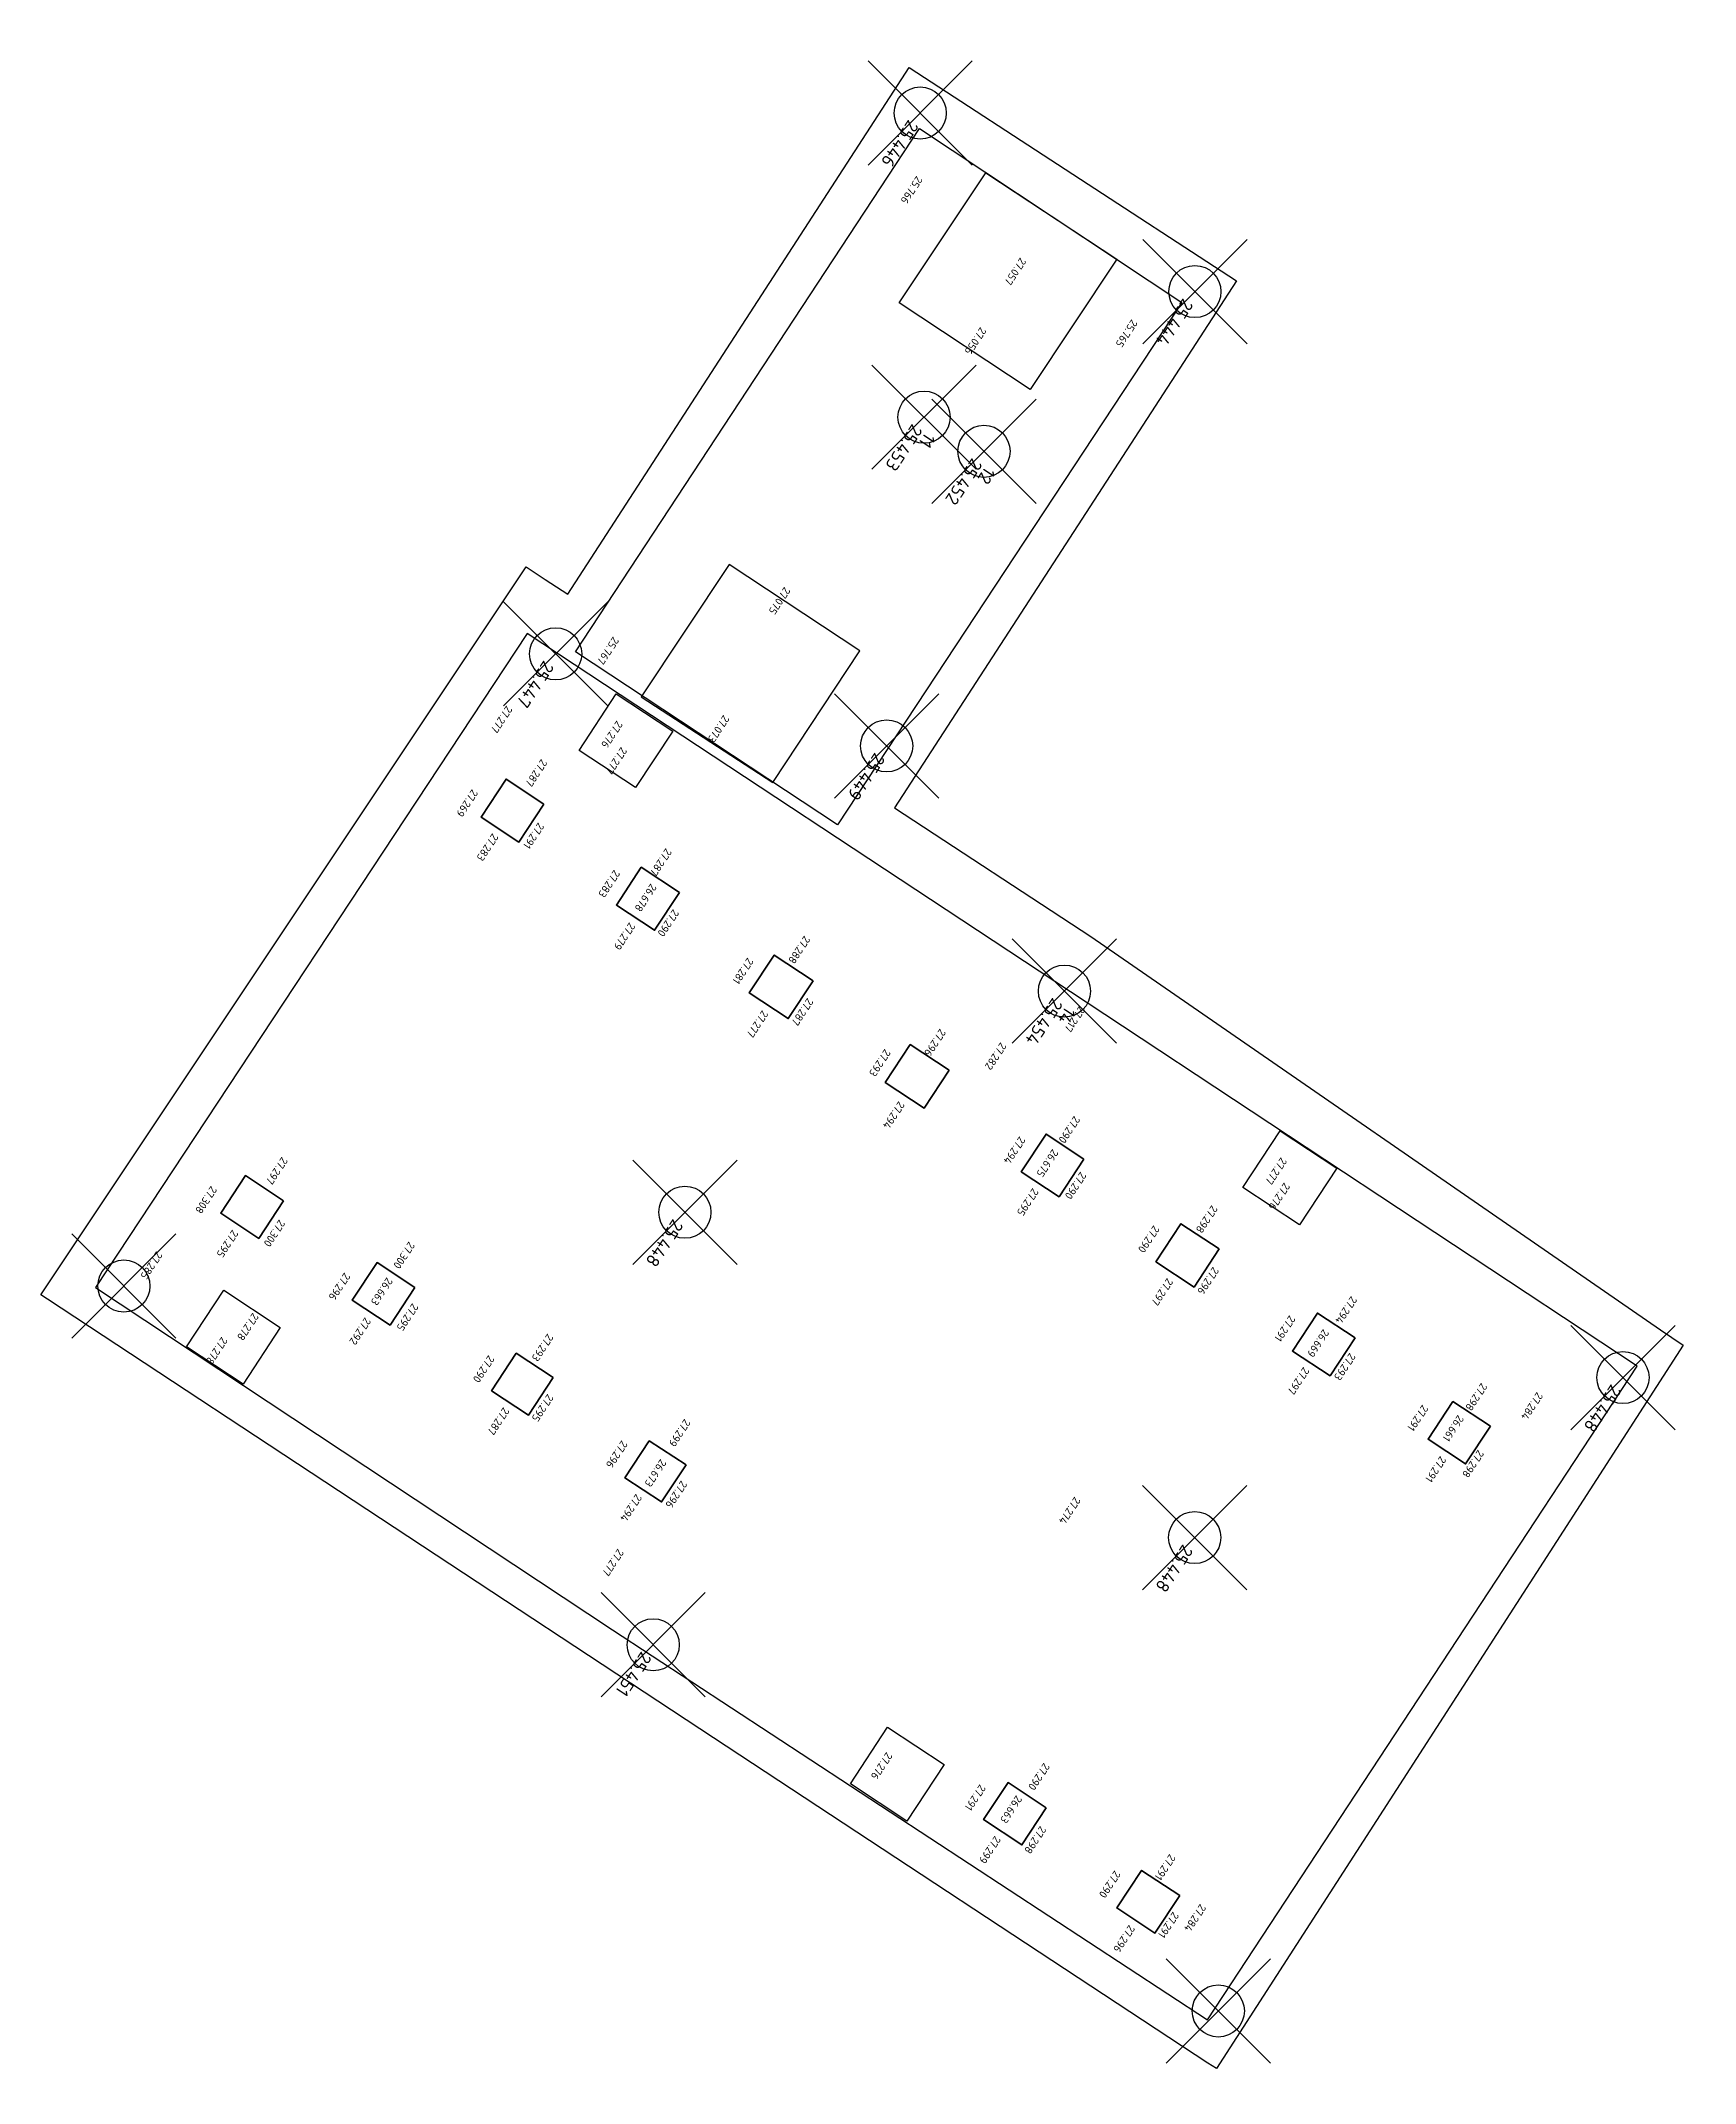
# Model space of a CAD drawing. Header units: millimetres. Extents: x 3214760 to 3224023, y 538957 to 542465.
# Drawn here: x 3221898.92 to 3221905.27, y 541092.93 to 541100.77 of the extents above; entities that cross this region are included whole.
import ezdxf

# ---------------------------------------------------------------- set-up
doc = ezdxf.new("R2010")
doc.units = ezdxf.units.MM
doc.header["$PDMODE"] = 35
doc.header["$PDSIZE"] = 0.2
doc.layers.add('Отметки фундамента', color=7, linetype='Continuous')
doc.layers.add('Фундамент', color=7, linetype='Continuous')
doc.styles.add('СПДС', font='isocpeur.ttf')

msp = doc.modelspace()

# ---------------------------------------------------------------- texts
at = {"layer": 'Отметки фундамента', "color": 2, "style": 'СПДС'}
for s, p in [('25.446', (3221902.2487, 541100.4667, 53.7917)), ('25.446', (3221902.2487, 541100.4667, 53.7917)), ('25.444', (3221903.3028, 541099.7815, 53.7898)), ('25.453', (3221902.2635, 541099.2997, 53.7994)), ('25.453', (3221902.2635, 541099.2997, 53.7994)), ('11', (3221902.3136, 541099.2667, 53.7994)), ('25.452', (3221902.4933, 541099.1687, 53.7976)), ('25.452', (3221902.4933, 541099.1687, 53.7976)), ('12', (3221902.5434, 541099.1357, 53.7976)), ('25.447', (3221900.8496, 541098.3916, 53.7929)), ('25.447', (3221900.8496, 541098.3916, 53.7929)), ('25.449', (3221902.1199, 541098.0382, 53.795)), ('25.449', (3221902.1199, 541098.0382, 53.795)), ('25.454', (3221902.802, 541097.0974, 53.7999)), ('25.454', (3221902.802, 541097.0974, 53.7999)), ('14', (3221902.8521, 541097.0644, 53.7999)), ('25.448', (3221901.3458, 541096.2488, 53.794)), ('25.448', (3221901.3458, 541096.2488, 53.794)), ('25.448', (3221904.9454, 541095.6144, 53.7935)), ('25.448', (3221903.302, 541095.0003, 53.794)), ('25.448', (3221903.302, 541095.0003, 53.794)), ('25.451', (3221901.2241, 541094.589, 53.7969))]:
    msp.add_text(s, height=0.05, rotation=236.64611, dxfattribs=at).set_placement(p)
at = {"layer": 'Отметки фундамента', "color": 1, "style": 'СПДС'}
for s, p in [('25.766', (3221902.2798, 541100.2501, 54.1121)), ('27.057', (3221902.6775, 541099.9367, 55.4031)), ('27.056', (3221902.5245, 541099.6703, 55.4023)), ('25.765', (3221903.1048, 541099.6998, 54.1106)), ('27.075', (3221901.7725, 541098.6732, 55.4213)), ('25.767', (3221901.1151, 541098.4819, 54.1128)), ('27.277', (3221900.7059, 541098.2174, 55.6229)), ('27.073', (3221901.5386, 541098.1814, 55.4185)), ('27.276', (3221901.1294, 541098.1599, 55.6221)), ('27.287', (3221900.8397, 541098.0129, 55.6326)), ('27.277', (3221901.1459, 541098.059, 55.6232)), ('27.269', (3221900.5739, 541097.8969, 55.6146)), ('27.283', (3221900.6522, 541097.7276, 55.6286)), ('27.291', (3221900.8279, 541097.7689, 55.6374)), ('27.287', (3221901.3176, 541097.6703, 55.6328)), ('27.283', (3221901.1191, 541097.5876, 55.6285)), ('26.678', (3221901.2595, 541097.5348, 55.0237)), ('27.279', (3221901.1775, 541097.3857, 55.625)), ('27.290', (3221901.3455, 541097.4365, 55.6362)), ('27.288', (3221901.8488, 541097.3348, 55.6339)), ('27.281', (3221901.6313, 541097.2505, 55.6265)), ('27.287', (3221901.8608, 541097.0958, 55.6328)), ('27.277', (3221901.6876, 541097.0488, 55.6233)), ('27.217', (3221902.904, 541097.0644, 55.5625)), ('27.296', (3221902.3694, 541096.9779, 55.6424)), ('27.282', (3221902.6022, 541096.9257, 55.6281)), ('27.293', (3221902.1577, 541096.9, 55.6386)), ('27.294', (3221902.2112, 541096.6997, 55.6402)), ('27.290', (3221902.8846, 541096.6435, 55.6364)), ('27.294', (3221902.6745, 541096.5646, 55.6397)), ('27.297', (3221899.844, 541096.4859, 55.6425)), ('26.675', (3221902.8012, 541096.5159, 55.0205)), ('27.277', (3221903.6781, 541096.4842, 55.6228)), ('27.308', (3221899.5723, 541096.3745, 55.6536)), ('27.295', (3221902.7254, 541096.3661, 55.6405)), ('27.290', (3221902.9085, 541096.4288, 55.6362)), ('27.276', (3221903.6902, 541096.3875, 55.6223)), ('27.298', (3221903.4124, 541096.3007, 55.6438)), ('27.295', (3221899.6543, 541096.2064, 55.641)), ('27.300', (3221899.8339, 541096.2454, 55.6459)), ('27.290', (3221903.1894, 541096.2234, 55.6364)), ('27.300', (3221900.3316, 541096.1611, 55.6461)), ('27.285', (3221899.3627, 541096.1234, 55.6311)), ('27.296', (3221903.4173, 541096.064, 55.6416)), ('27.296', (3221900.084, 541096.0418, 55.6415)), ('26.663', (3221900.2468, 541096.0235, 55.0086)), ('27.297', (3221903.2414, 541096.0211, 55.6428)), ('27.295', (3221900.3452, 541095.9246, 55.6407)), ('27.294', (3221903.9473, 541095.9517, 55.6401)), ('27.278', (3221899.7325, 541095.8876, 55.6238)), ('27.292', (3221900.1632, 541095.8701, 55.6381)), ('27.291', (3221903.7106, 541095.8781, 55.6371)), ('26.669', (3221903.84, 541095.8252, 55.0152)), ('27.278', (3221899.6129, 541095.7955, 55.6239)), ('27.293', (3221900.8633, 541095.8074, 55.6391)), ('27.290', (3221900.6372, 541095.7249, 30.1855)), ('27.297', (3221903.7641, 541095.6795, 55.6434)), ('27.293', (3221903.9418, 541095.7339, 55.6393)), ('27.298', (3221904.4467, 541095.6188, 55.6441)), ('27.284', (3221904.6605, 541095.5837, 55.6303)), ('27.287', (3221900.6942, 541095.5252, 55.6334)), ('27.295', (3221900.8637, 541095.5765, 55.6414)), ('27.291', (3221904.2205, 541095.5347, 55.6369)), ('27.299', (3221901.3893, 541095.4806, 55.6451)), ('26.661', (3221904.3571, 541095.4959, 55.0068)), ('27.296', (3221901.1481, 541095.3981, 55.6415)), ('27.298', (3221904.4343, 541095.3621, 55.6441)), ('26.673', (3221901.2969, 541095.3263, 55.0186)), ('27.291', (3221904.2893, 541095.3381, 55.6367)), ('27.294', (3221901.203, 541095.1929, 55.6404)), ('27.296', (3221901.3767, 541095.2442, 55.642)), ('27.274', (3221902.886, 541095.1819, 55.6196)), ('27.277', (3221901.1335, 541094.9823, 55.6231)), ('27.276', (3221902.1642, 541094.2019, 55.6224)), ('27.290', (3221902.7681, 541094.1609, 55.6362)), ('27.291', (3221902.5224, 541094.0782, 55.6374)), ('26.663', (3221902.662, 541094.0362, 55.0086)), ('27.299', (3221902.58, 541093.8807, 55.6448)), ('27.298', (3221902.7543, 541093.9189, 55.6437)), ('27.291', (3221903.2509, 541093.811, 55.6373)), ('27.290', (3221903.0397, 541093.7476, 55.6357)), ('27.291', (3221903.2635, 541093.5893, 55.6368)), ('27.284', (3221903.3679, 541093.6195, 55.6299)), ('27.296', (3221903.0952, 541093.5392, 55.6418))]:
    msp.add_text(s, height=0.03, rotation=236.64611, dxfattribs=at).set_placement(p)

# ---------------------------------------------------------------- linework, layer by layer
at = {"layer": 'Отметки фундамента', "color": 2}
for p in [(3221902.2934, 541100.4892, 53.7917), (3221902.2934, 541100.4892, 53.7917), (3221903.3474, 541099.804, 53.7898), (3221903.3474, 541099.804, 53.7898), (3221902.3081, 541099.3221, 53.7994), (3221902.3081, 541099.3221, 53.7994), (3221902.538, 541099.1911, 53.7976), (3221902.538, 541099.1911, 53.7976), (3221900.8943, 541098.414, 53.7929), (3221900.8943, 541098.414, 53.7929), (3221902.1646, 541098.0606, 53.795), (3221902.1646, 541098.0606, 53.795), (3221902.8467, 541097.1198, 53.7999), (3221902.8467, 541097.1198, 53.7999), (3221901.3905, 541096.2712, 53.794), (3221899.2376, 541095.988, 53.7968), (3221899.2376, 541095.988, 53.7968), (3221904.9901, 541095.6369, 53.7935), (3221903.3467, 541095.0228, 53.794), (3221903.3467, 541095.0228, 53.794), (3221901.2688, 541094.6115, 53.7969), (3221901.2688, 541094.6115, 53.7969), (3221903.4372, 541093.2063, 53.7854)]:
    msp.add_point(p, dxfattribs=at)
at = {"layer": 'Фундамент', "lineweight": 30}
for points, elevation in [([(3221902.2513, 541100.6641), (3221903.5074, 541099.8447), (3221902.1949, 541097.8227), (3221902.9487, 541097.3297), (3221905.1342, 541095.8199), (3221905.2216, 541095.761), (3221903.4299, 541092.985), (3221903.3973, 541093.0064), (3221901.4997, 541094.255), (3221898.944, 541095.9378), (3221898.919, 541095.9543), (3221900.7811, 541098.7473), (3221900.8544, 541098.6993), (3221900.9414, 541098.6424)], 53.796), ([(3221902.2513, 541100.6641), (3221903.5074, 541099.8447), (3221902.1949, 541097.8227), (3221902.9487, 541097.3297), (3221905.1342, 541095.8199), (3221905.2216, 541095.761), (3221903.4299, 541092.985), (3221903.3973, 541093.0064), (3221901.4997, 541094.255), (3221898.944, 541095.9378), (3221898.919, 541095.9543), (3221900.7811, 541098.7473), (3221900.8544, 541098.6993), (3221900.9414, 541098.6424)], 53.796), ([(3221903.0481, 541099.9287), (3221902.7153, 541099.4281), (3221902.213, 541099.7614), (3221902.5453, 541100.2591)], 55.396), ([(3221902.0611, 541098.4256), (3221901.5597, 541098.757), (3221901.2231, 541098.2489), (3221901.7275, 541097.9197)], 55.396)]:
    msp.add_lwpolyline(points, close=True, dxfattribs=dict(at, elevation=elevation))
at = {"layer": 'Фундамент'}
for points, elevation in [([(3221900.9707, 541098.4221), (3221902.2905, 541100.4292), (3221903.2968, 541099.7626), (3221901.9756, 541097.7581)], 54.0962), ([(3221905.0443, 541095.6804), (3221902.9308, 541097.0778), (3221900.7855, 541098.4922), (3221899.129, 541095.9828), (3221901.1121, 541094.6688), (3221903.3956, 541093.1725)], 55.626)]:
    msp.add_lwpolyline(points, close=True, dxfattribs=dict(at, elevation=elevation))
at = {"layer": 'Фундамент', "color": 4, "ltscale": 20, "elevation": 28.346, "flags": 128}
for points in [[(3221901.3443, 541098.1176), (3221901.2014, 541097.9005), (3221900.9842, 541098.0434), (3221901.1272, 541098.2606)], [(3221903.892, 541096.4407), (3221903.749, 541096.2235), (3221903.5318, 541096.3665), (3221903.6748, 541096.5837)], [(3221899.8379, 541095.8289), (3221899.6949, 541095.6118), (3221899.4777, 541095.7547), (3221899.6207, 541095.9719)], [(3221902.3855, 541094.152), (3221902.2425, 541093.9348), (3221902.0254, 541094.0778), (3221902.1683, 541094.295)]]:
    msp.add_lwpolyline(points, close=True, dxfattribs=at)
at = {"layer": 'Фундамент', "lineweight": 35}
for points, elevation in [([(3221900.8495, 541097.8377), (3221900.7536, 541097.6919), (3221900.6081, 541097.7877), (3221900.704, 541097.9334)], 55.6326), ([(3221901.3698, 541097.4982), (3221901.2743, 541097.3531), (3221901.1276, 541097.4497), (3221901.2231, 541097.5948)], 55.6362), ([(3221901.8828, 541097.1597), (3221901.7871, 541097.0144), (3221901.6373, 541097.113), (3221901.733, 541097.2583)], 55.6328), ([(3221902.4047, 541096.8162), (3221902.309, 541096.6709), (3221902.1592, 541096.7694), (3221902.2549, 541096.9148)], 55.642), ([(3221902.9215, 541096.4755), (3221902.8263, 541096.3309), (3221902.6812, 541096.4264), (3221902.7764, 541096.571)], 55.6364), ([(3221899.8505, 541096.3154), (3221899.7554, 541096.1709), (3221899.6091, 541096.2672), (3221899.7042, 541096.4117)], 28.346), ([(3221903.4406, 541096.1303), (3221903.3445, 541095.9843), (3221903.1976, 541096.0811), (3221903.2936, 541096.227)], 55.6438), ([(3221900.3543, 541095.9829), (3221900.259, 541095.8381), (3221900.114, 541095.9336), (3221900.2093, 541096.0783)], 55.6407), ([(3221903.9619, 541095.7892), (3221903.866, 541095.6435), (3221903.7217, 541095.7384), (3221903.8177, 541095.8842)], 55.6393), ([(3221900.885, 541095.637), (3221900.7903, 541095.4931), (3221900.6488, 541095.5862), (3221900.7435, 541095.7301)], 55.6391), ([(3221904.4812, 541095.4503), (3221904.3859, 541095.3056), (3221904.2424, 541095.4001), (3221904.3376, 541095.5448)], 55.6441), ([(3221901.3947, 541095.3014), (3221901.3012, 541095.1594), (3221901.1605, 541095.252), (3221901.2539, 541095.394)], 55.642), ([(3221902.7771, 541093.9861), (3221902.6834, 541093.8438), (3221902.5366, 541093.9404), (3221902.6303, 541094.0827)], 55.6362), ([(3221903.2893, 541093.6494), (3221903.1943, 541093.5051), (3221903.0477, 541093.6015), (3221903.1428, 541093.7459)], 55.6368)]:
    msp.add_lwpolyline(points, close=True, dxfattribs=dict(at, elevation=elevation))

msp.set_redraw_order([(e.dxf.handle, doc.entitydb.next_handle()) for e in msp.query("TEXT MTEXT ATTDEF DIMENSION ARC_DIMENSION")])  # texts and dimensions are drawn at this point

doc.saveas('drawing.dxf')
